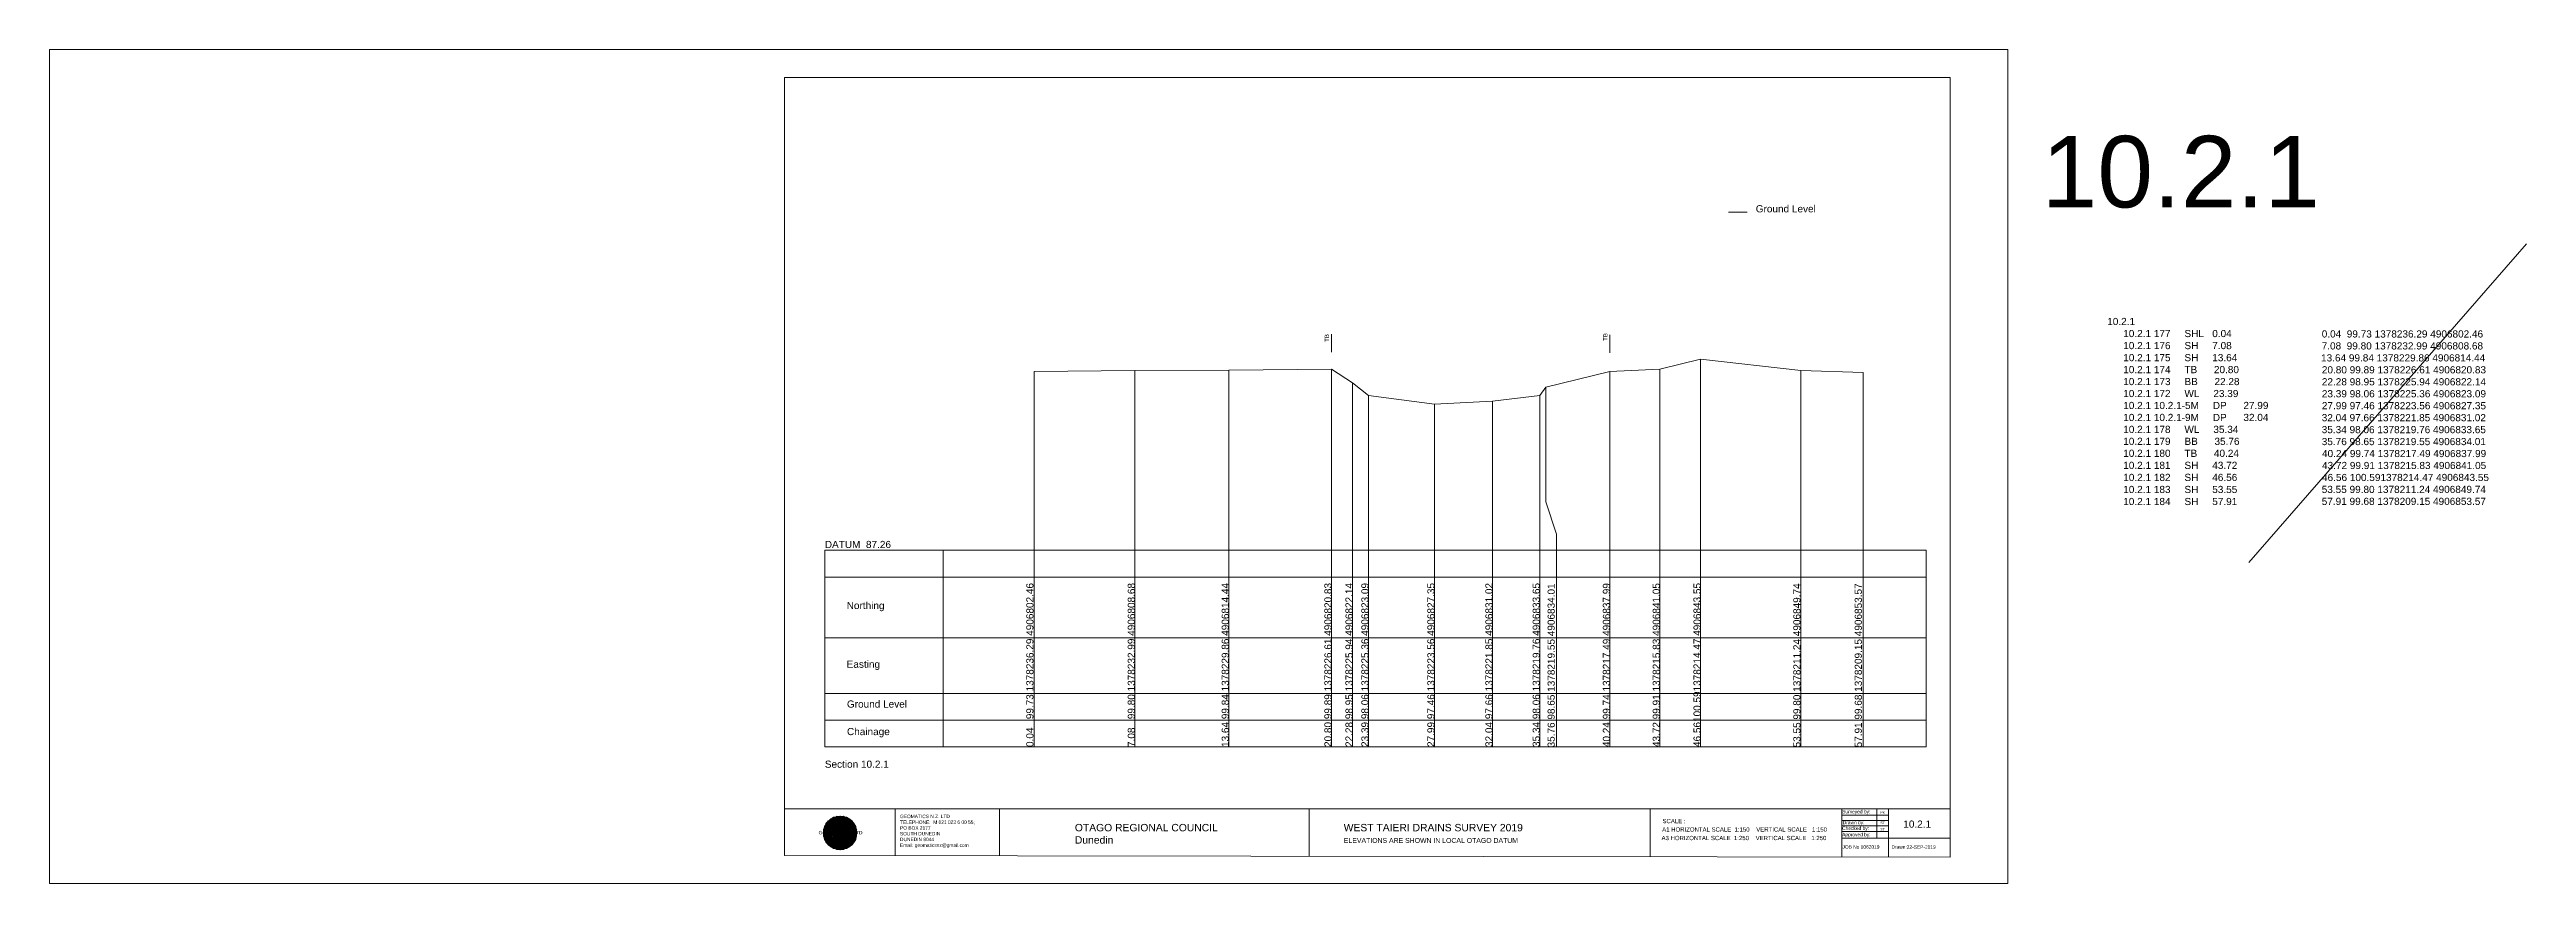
# Model space of a CAD drawing. Header units: millimetres. Extents: x -98331 to 20492277063, y -17414975531 to 5515447517.
# Drawn here: x -30070 to 142794, y 2204396 to 2262662 of the extents above; entities that cross this region are included whole.
import ezdxf

# ---------------------------------------------------------------- set-up
doc = ezdxf.new("R2010")
doc.units = ezdxf.units.MM
doc.header["$PDMODE"] = 35
doc.header["$PDSIZE"] = 1
doc.layers.get('0').update_dxf_attribs({"lineweight": 0})
doc.layers.add('geo', color=7, linetype='Continuous')
doc.styles.get("Standard").update_dxf_attribs({"font": 'arial.ttf', "height": 5000})

msp = doc.modelspace()

# ---------------------------------------------------------------- texts
at = {"linetype": 'Continuous', "lineweight": 0}
for s, height, p in [('10.2.1', 5000, (108964, 2251628)), ('Ground Level', 500, (89006, 2251283)), ('10.2.1', 500, (113535, 2243410)), ('10.2.1 177     SHL   0.04', 500, (114653, 2242568)), ('10.2.1 176     SH     7.08', 500, (114653, 2241726)), ('0.04  99.73 1378236.29 4906802.46', 500, (128506, 2242539)), ('7.08  99.80 1378232.99 4906808.68', 500, (128502, 2241704)), ('10.2.1 175     SH     13.64', 500, (114653, 2240884)), ('10.2.1 174     TB      20.80', 500, (114653, 2240049)), ('13.64 99.84 1378229.86 4906814.44', 500, (128459, 2240868)), ('20.80 99.89 1378226.61 4906820.83', 500, (128514, 2240033)), ('10.2.1 173     BB      22.28', 500, (114653, 2239213)), ('10.2.1 172     WL     23.39', 500, (114653, 2238378)), ('22.28 98.95 1378225.94 4906822.14', 500, (128514, 2239198)), ('23.39 98.06 1378225.36 4906823.09', 500, (128514, 2238362)), ('10.2.1 10.2.1-5M     DP      27.99', 500, (114653, 2237543)), ('10.2.1 10.2.1-9M     DP      32.04', 500, (114653, 2236707)), ('32.04 97.66 1378221.85 4906831.02', 500, (128506, 2236691)), ('27.99 97.46 1378223.56 4906827.35', 500, (128514, 2237527)), ('10.2.1 178     WL     35.34', 500, (114653, 2235872)), ('10.2.1 179     BB      35.76', 500, (114653, 2235036)), ('35.34 98.06 1378219.76 4906833.65', 500, (128506, 2235856)), ('35.76 98.65 1378219.55 4906834.01', 500, (128506, 2235021)), ('10.2.1 180     TB      40.24', 500, (114653, 2234201)), ('10.2.1 181     SH     43.72', 500, (114653, 2233359)), ('40.24 99.74 1378217.49 4906837.99', 500, (128526, 2234185)), ('43.72 99.91 1378215.83 4906841.05', 500, (128526, 2233350)), ('10.2.1 182     SH     46.56', 500, (114653, 2232517)), ('10.2.1 183     SH     53.55', 500, (114653, 2231675)), ('53.55 99.80 1378211.24 4906849.74', 500, (128506, 2231679)), ('46.56 100.591378214.47 4906843.55', 500, (128526, 2232514)), ('10.2.1 184     SH     57.91', 500, (114653, 2230834)), ('57.91 99.68 1378209.15 4906853.57', 500, (128506, 2230844))]:
    msp.add_text(s, height=height, dxfattribs=at).set_placement(p)
for p in [(59223, 2242242), (78656, 2242306)]:
    msp.add_text('TB', height=300, rotation=90, dxfattribs=at).set_placement(p)
at = {"color": 7, "linetype": 'Continuous', "lineweight": 0}
for s, height, p in [('DATUM  87.26', 500, (24037, 2227832)), ('Northing', 500, (25564, 2223569)), ('Easting', 500, (25562, 2219467)), ('Ground Level', 500, (25580, 2216683)), ('Chainage', 500, (25582, 2214762)), ('Section 10.2.1 ', 500, (24037, 2212483)), ('A3 HORIZONTAL SCALE  1:250    VERTICAL SCALE   1:250 ', 300, (82431, 2207425)), ('A1 HORIZONTAL SCALE  1:150    VERTICAL SCALE   1:150 ', 300, (82475, 2208021)), ('SCALE :  ', 300, (82497, 2208608)), ('10.2.1', 500, (99303, 2208298))]:
    msp.add_text(s, height=height, dxfattribs=at).set_placement(p)
for s, p in [('0.04   99.73 1378236.29 4906802.46', (38597, 2213934)), ('7.08   99.80 1378232.99 4906808.68', (45677, 2213934)), ('13.64 99.84 1378229.86 4906814.44', (52232, 2213934)), ('20.80 99.89 1378226.61 4906820.83', (59400, 2213934)), ('22.28 98.95 1378225.94 4906822.14', (60871, 2213934)), ('23.39 98.06 1378225.36 4906823.09', (61982, 2213934)), ('27.99 97.46 1378223.56 4906827.35', (66587, 2213934)), ('32.04 97.66 1378221.85 4906831.02', (70637, 2213934)), ('35.34 98.06 1378219.76 4906833.65', (73935, 2213934)), ('35.76 98.65 1378219.55 4906834.01', (74977, 2213904)), ('40.24 99.74 1378217.49 4906837.99', (78833, 2213925)), ('43.72 99.91 1378215.83 4906841.05', (82314, 2213925)), ('46.56100.591378214.47 4906843.55', (85160, 2213934)), ('53.55 99.80 1378211.24 4906849.74', (92126, 2213905)), ('57.91 99.68 1378209.15 4906853.57', (96413, 2213905))]:
    msp.add_text(s, height=500, rotation=90, dxfattribs=at).set_placement(p)

# ---------------------------------------------------------------- blocks, each defined once
blk = doc.blocks.new('Geomatics_Circle_SPT')
at = {"layer": 'geo', "color": 2, "linetype": 'Continuous', "lineweight": 0}
for p, q in [((0, 25.2), (-25.2, 0)), ((-24.7, 4.9), (-4.9, 24.7)), ((-24.7, -4.9), (4.9, 24.7)), ((4.9, -24.7), (-24.7, 4.9)), ((-24.7, 0), (0, -24.7)), ((-9.7, 23.3), (-23.3, 9.6)), ((9.7, 23.3), (-23.3, -9.7)), ((-23.3, 9.7), (9.7, -23.3)), ((-21, 14), (-14, 21)), ((-21, -14), (14, 21)), ((14, -21), (-21, 14)), ((0, 0), (-17.8, 17.8)), ((0, 0), (-17.8, -17.8)), ((-14, 21), (21, -14)), ((21, 14), (-14, -21)), ((23.3, -9.7), (-9.7, 23.3)), ((-9.7, -23.3), (23.3, 9.7)), ((-4.9, 24.7), (24.7, -4.9)), ((24.7, 4.9), (-4.9, -24.7)), ((25.2, 0), (0, 25.2)), ((0, 0), (17.8, 17.8)), ((0, 0), (17.8, -17.8)), ((0, -24.8), (25.2, 0)), ((4.9, 24.7), (24.7, 4.9)), ((23.3, 9.7), (9.7, 23.3)), ((14, 21), (21, 14)), ((17.8, 18.1), (17.8, 18.1)), ((-4.9, -24.7), (-24.7, -4.9)), ((-23.3, -9.7), (-9.7, -23.3)), ((-14, -21), (-21, -14)), ((-17.8, -17.8), (-17.8, -17.8)), ((24.7, -4.9), (4.9, -24.7)), ((4.9, -24.7), (4.9, -24.7)), ((9.7, -23.3), (23.3, -9.7)), ((21, -14), (14, -21)), ((18.1, -17.8), (18.1, -17.8))]:
    blk.add_line(p, q, dxfattribs=at)
at = {"layer": 'geo', "color": 1, "linetype": 'Continuous', "lineweight": 0}
for p, q in [((-25.2, 0), (9.7, 23.3)), ((-25.2, 0), (-9.6, 23.3)), ((-25.2, 0), (23.3, 9.7)), ((-25.2, 0), (-23.3, 9.7)), ((-23.3, -9.7), (-25.2, 0)), ((-9.6, -23.3), (-25.2, 0)), ((9.7, -23.3), (-25.2, 0)), ((-4.9, 24.8), (-24.7, -4.9)), ((4.9, 24.7), (-24.7, 4.9)), ((14, 21), (-24.7, -4.9)), ((-14, 21), (-24.7, 4.9)), ((21, 14), (-24.7, 4.9)), ((-21, 14), (-24.7, -4.9)), ((0, 0), (-24.7, 4.9)), ((-24.7, 4.9), (-21, -14)), ((-24.7, 4.9), (-4.9, -24.7)), ((-24.7, 4.9), (14, -21)), ((-24.7, 4.9), (-24.7, 4.9)), ((0, 0), (-24.7, -4.9)), ((-23.3, 9.7), (0, 25.2)), ((-23.3, -9.6), (0, 25.2)), ((-23.3, -9.6), (17.8, 17.8)), ((-23.3, 9.7), (-17.8, 17.9)), ((-23.3, -9.6), (-17.8, 17.9)), ((-23.3, 9.7), (17.8, 17.8)), ((-17.8, -17.8), (-23.3, 9.7)), ((0, -25.2), (-23.3, 9.7)), ((-23.3, 9.7), (17.8, -17.8)), ((-23.3, 9.7), (25.2, 0)), ((-23.3, 9.4), (-23.3, 9.4)), ((-23.3, -9.7), (25.2, 0)), ((4.9, 24.8), (-21, -14)), ((-4.9, 24.7), (-21, 14)), ((14, 21), (-21, 14)), ((-14, 21), (-21, -14)), ((0, 0), (-21, 14)), ((-21, 14), (-14, -21)), ((-21, 14), (4.9, -24.7)), ((-21, 14), (-21, 14)), ((24.7, 4.9), (-21, 14)), ((0, 0), (-21, -14)), ((-17.9, 17.6), (-17.9, 17.6)), ((-17.8, 17.8), (9.7, 23.3)), ((-17.8, 17.8), (-9.6, 23.3)), ((-17.8, -17.8), (9.7, 23.3)), ((-17.8, -17.8), (-9.7, 23.3)), ((-9.7, -23.3), (-17.8, 17.8)), ((-17.8, 17.8), (9.7, -23.3)), ((-17.8, 17.8), (23.3, -9.6)), ((-17.8, 17.8), (23.3, 9.7)), ((-17.8, -17.8), (23.3, 9.7)), ((4.9, 24.7), (-14, 21)), ((-4.9, 24.7), (-14, -20.9)), ((0, 0), (-14, 21)), ((-14, 21), (-4.9, -24.7)), ((-14, 21), (-14, 21)), ((24.7, -4.9), (-14, 21)), ((21, 14), (-14, 21)), ((-14, -21), (24.7, 4.9)), ((0, 0), (-14, -21)), ((-9.8, 23.1), (-9.8, 23.1)), ((-9.7, 23.3), (0, 25.2)), ((-9.7, 23.3), (0, -25.2)), ((-9.7, -23.3), (0, 25.2)), ((-9.6, 23.3), (17.8, -17.8)), ((-9.6, 23.3), (25.2, 0)), ((-9.6, 23.3), (17.8, 17.8)), ((-9.6, -23.3), (17.8, 17.9)), ((25.2, 0), (-9.6, -23.3)), ((0, 0), (-4.9, 24.7)), ((-4.9, 24.7), (-4.9, 24.7)), ((21, -14), (-4.9, 24.7)), ((24.8, 4.9), (-4.9, 24.7)), ((14, 21), (-4.9, 24.7)), ((-4.9, -24.7), (21, 14)), ((0, 0), (-4.9, -24.7)), ((-0.2, 25.1), (-0.2, 25.1)), ((0, 25.2), (9.7, -23.3)), ((0, 25.2), (23.3, -9.7)), ((0, 25.2), (23.3, 9.7)), ((0, 25.2), (9.7, 23.3)), ((0, 0), (4.9, 24.7)), ((0, -25.2), (9.7, 23.3)), ((0, 0), (14, 21)), ((0, 0), (21, 14)), ((23.3, 9.7), (0, -25.2)), ((0, 0), (24.8, 4.9)), ((0, 0), (4.9, -24.7)), ((0, 0), (14, -21)), ((0, 0), (21, -14)), ((0, 0), (24.8, -4.9)), ((21, 14), (4.9, 24.8)), ((14, -21), (4.9, 24.7)), ((24.7, -4.9), (4.9, 24.7)), ((4.9, 24.7), (4.9, 24.7)), ((4.9, -24.7), (14, 21)), ((4.9, -24.7), (24.7, 4.9)), ((9.4, 23.3), (9.4, 23.3)), ((9.7, 23.3), (17.8, -17.8)), ((9.7, 23.3), (25.2, 0)), ((9.7, 23.3), (17.8, 17.9)), ((17.8, 17.8), (9.7, -23.3)), ((25.2, 0), (9.7, -23.3)), ((21, -14), (14, 21)), ((24.7, 4.9), (14, 21)), ((14, 21), (14, 21)), ((14, -21), (21, 14)), ((17.6, 17.9), (17.6, 17.9)), ((17.8, 17.8), (23.3, -9.7)), ((17.8, 17.8), (23.3, 9.7)), ((23.3, 9.7), (17.8, -17.8)), ((24.7, -4.9), (21, 14)), ((21, 14), (21, 14)), ((21, -14), (24.7, 4.9)), ((23.1, 9.8), (23.1, 9.8)), ((23.3, 9.7), (25.2, 0)), ((25.2, 0), (23.3, -9.6)), ((24.7, 4.9), (24.7, 4.9)), ((25.1, 0.2), (25.1, 0.2)), ((-25.2, 0), (23.3, -9.7)), ((-25.1, -0.2), (-25.1, -0.2)), ((-24.7, -4.9), (-24.7, -4.9)), ((-24.7, -4.9), (-14, -21)), ((-24.7, -4.9), (4.9, -24.7)), ((-24.7, -4.9), (21, -14)), ((-17.8, -17.8), (-23.3, -9.7)), ((0, -25.2), (-23.3, -9.6)), ((17.8, -17.8), (-23.3, -9.6)), ((-23.1, -9.8), (-23.1, -9.8)), ((-21, -14), (24.7, -4.9)), ((-21, -14), (-21, -14)), ((-21, -14), (-4.9, -24.7)), ((-21, -14), (14, -21)), ((23.3, -9.7), (-17.8, -17.8)), ((-9.6, -23.3), (-17.8, -17.8)), ((9.7, -23.3), (-17.8, -17.8)), ((-17.6, -17.9), (-17.6, -17.9)), ((-14, -21), (21, -14)), ((-14, -21), (-14, -21)), ((-14, -21), (4.9, -24.7)), ((17.8, -17.8), (-9.7, -23.3)), ((0, -25.2), (-9.7, -23.3)), ((-9.4, -23.3), (-9.4, -23.3)), ((-4.9, -24.7), (24.7, -4.9)), ((-4.9, -24.7), (14, -21)), ((-4.9, -24.7), (-4.9, -24.7)), ((23.3, -9.6), (0, -25.2)), ((9.7, -23.3), (0, -25.2)), ((0.2, -25.1), (0.2, -25.1)), ((4.9, -24.7), (21, -14)), ((4.9, -24.7), (4.9, -24.7)), ((17.8, -17.8), (9.7, -23.3)), ((9.8, -23.1), (9.8, -23.1)), ((14, -21), (24.7, -4.9)), ((14, -21), (14, -21)), ((23.3, -9.6), (17.8, -17.8)), ((17.9, -17.6), (17.9, -17.6)), ((21, -14), (21, -14)), ((23.3, -9.4), (23.3, -9.4)), ((24.7, -4.9), (24.7, -4.9))]:
    blk.add_line(p, q, dxfattribs=at)
at = {"layer": 'geo', "color": 114, "linetype": 'Continuous', "lineweight": 0}
for p, q in [((17.9, 17.8), (-25.2, 0)), ((-24.7, 4.9), (14, 21)), ((-24.7, -4.9), (21, 14)), ((-14, -21), (-24.7, 4.9)), ((9.7, 23.3), (-23.3, 9.7)), ((0, 0), (-23.3, 9.7)), ((-23.3, 9.7), (-9.7, -23.3)), ((0, 0), (-23.3, -9.7)), ((-4.9, -24.7), (-21, 14)), ((-20.9, 14), (4.9, 24.7)), ((24.8, 4.9), (-20.9, -14)), ((0, 25.2), (-17.8, 17.8)), ((-17.8, 17.8), (0, -25.2)), ((-14, 21), (-4.9, 24.7)), ((4.9, -24.7), (-14, 21)), ((0, 0), (-9.7, 23.3)), ((0, 0), (-9.7, -23.3)), ((-4.9, 24.7), (14, -21)), ((17.8, -17.8), (0, 25.2)), ((0, 0), (9.7, 23.3)), ((0, 0), (23.3, 9.7)), ((0, 0), (9.7, -23.3)), ((0, 0), (23.3, -9.7)), ((4.9, 24.7), (21, -14)), ((23.3, -9.7), (9.7, 23.3)), ((14, 21), (24.7, -4.9)), ((25.2, 0), (17.8, 17.8)), ((21, 14), (24.7, 4.9)), ((-25.2, 0), (-17.8, -17.8)), ((-21, -14), (-24.7, -4.9)), ((-17.8, -17.8), (25.2, 0)), ((24.8, -4.9), (-14, -21)), ((-9.6, -23.3), (23.3, -9.7)), ((21, -14), (-4.9, -24.8)), ((0, -25.2), (17.9, -17.8)), ((14, -21), (4.9, -24.8))]:
    blk.add_line(p, q, dxfattribs=at)
at = {"layer": 'geo', "color": 250, "linetype": 'Continuous', "lineweight": 0}
for p, q in [((0, 0), (-25.2, 0)), ((24.7, 4.9), (-24.7, 4.9)), ((-24.7, 4.9), (-24.7, -4.9)), ((-23.3, 9.7), (23.3, 9.7)), ((-23.3, 9.7), (-23.3, 9.7)), ((-23.3, -9.7), (-23.3, 9.7)), ((21, 14), (-21, 14)), ((-21, 14), (-21, -14)), ((-17.8, 17.8), (17.8, 17.8)), ((-17.8, -17.8), (-17.8, 17.8)), ((-14, 21), (-14, 21)), ((14, 21), (-14, 21)), ((-14, 20.9), (-14, -21)), ((-9.7, 23.3), (9.7, 23.3)), ((-9.7, -23.3), (-9.7, 23.3)), ((-4.9, 24.7), (4.9, 24.7)), ((-4.9, 24.7), (-4.9, -24.7)), ((0, 0), (0, 25.2)), ((0, 0), (0, -25.2)), ((0, 0), (25.2, 0)), ((4.9, 24.7), (4.9, -24.7)), ((9.7, -23.3), (9.7, 23.3)), ((14, 21), (14, -21)), ((17.8, -17.8), (17.8, 17.8)), ((21, 14), (21, 14)), ((21, -14), (21, 14)), ((23.3, 9.7), (23.3, -9.7)), ((24.7, 4.9), (24.7, 4.9)), ((24.7, -4.9), (24.7, 4.9)), ((-24.7, -4.9), (24.7, -4.9)), ((23.3, -9.7), (-23.3, -9.7)), ((-21, -14), (21, -14)), ((17.8, -17.8), (-17.8, -17.8)), ((-14, -21), (14, -21)), ((9.7, -23.3), (-9.7, -23.3)), ((-4.9, -24.7), (4.9, -24.7))]:
    blk.add_line(p, q, dxfattribs=at)
blk = doc.blocks.new('GeomaticsNZ TITLE BLOCK')
at = {"color": 7, "linetype": 'Continuous', "lineweight": 0}
for p, q in [((0, 94.9), (0, 1579.2)), ((0, 1579.2), (2363.4, 1579.2)), ((2363.4, 1579.2), (2364, 94.9)), ((2364, 94.9), (0, 94.9)), ((0, 94.9), (0, 0)), ((15.9, 94.9), (2364, 94.9)), ((224.3, 95.2), (224.3, -0.3)), ((2364, 94.9), (382.6, 94.9)), ((435.8, 95.2), (435.8, -0.7)), ((1063.4, 94.9), (1063.4, -2.4)), ((1755.4, 94.9), (1755.4, -2.6)), ((2143.6, 60.4), (2238.6, 60.4)), ((2143.9, 94.9), (2143.7, -3)), ((2143.9, 81.9), (2238.6, 81.7)), ((2143.9, 71), (2238.6, 71)), ((2214.9, 94.9), (2214.9, 36.1)), ((2238.6, 94.8), (2238.6, -3.2)), ((2364, -3.5), (2364, 94.9)), ((0, 0), (2364, -3.5)), ((2143.8, 48.6), (2238.6, 48.6)), ((2143.8, 35.4), (2364, 35.3))]:
    blk.add_line(p, q, dxfattribs=at)
at = {"color": 7, "linetype": 'Continuous', "lineweight": 0, "xscale": 1.36, "yscale": 1.36, "zscale": 1.36}
blk.add_blockref('Geomatics_Circle_SPT', (112.4, 45.7), dxfattribs=at)
at = {"color": 7, "linetype": 'Continuous', "lineweight": 0}
for s, p in [('ST', (2222, 63.6)), ('ST', (2222.1, 50.6)), ('PK', (2222.4, 84.8))]:
    blk.add_text(s, height=5, dxfattribs=at).set_placement(p)
at = {"color": 7, "linetype": 'Continuous', "lineweight": 0, "attachment_point": 1}
for s, width, heights, insert, char_height in [('{\\C256;GEOMATICS N.Z. LTD                   \\PTELEPHONE:  M 021 023 6 00 55;\\PPO BOX 2177\\PSOUTH DUNEDIN\\PDUNEDIN 9044\\PEmail: geomaticsnz@gmail.com}', 3535.727, [94.7], (234, 82.7), 7), ('{\\C256;OTAGO REGIONAL COUNCIL\\PDunedin}', 3535.727, [0], (588.6, 64), 15), ('{\\C256;WEST TAIERI DRAINS SURVEY 2019}', 3535.727, [0], (1133.8, 64), 15), ('{\\C256;Surveyed by:}', 3535.727, [0], (2144.7, 92.4), 7), ('{\\C256;Checked by:}', 3535.727, [0], (2144.7, 58.6), 7), ('{\\C256;Drawn by:}', 3535.727, [0], (2145.8, 70.4), 7), ('{\\C256;Geomatics N.Z. LTD                   }', 125.079, [15.8], (68.8, 49.9), 7), ('{\\C256;ELEVATIONS ARE SHOWN IN LOCAL OTAGO DATUM}', 3535.727, [0], (1134.1, 35.4), 10), ('{\\C256;Approved by:}', 3535.727, [0], (2144.7, 45.9), 7), ('{\\C256;JOB No 0062019}', 3535.727, [0], (2145.3, 20.8), 7), ('{\\C256;Drawn:22-SEP-2019}', 3535.727, [0], (2244.7, 20.7), 7)]:
    blk.add_mtext_dynamic_manual_height_columns(s, width=width, gutter_width=159, heights=heights, dxfattribs=dict(at, insert=insert, char_height=char_height))

# ---------------------------------------------------------------- linework, layer by layer
at = {"color": 1, "linetype": 'Continuous', "lineweight": 0}
msp.add_line((87111, 2251305), (88403, 2251305), dxfattribs=at)
at = {"linetype": 'Continuous', "lineweight": 0}
for p, q in [((123421, 2226824), (142794, 2249077)), ((59400, 2242769), (59400, 2241521)), ((78833, 2242723), (78833, 2241475))]:
    msp.add_line(p, q, dxfattribs=at)
at = {"color": 7, "linetype": 'Continuous', "lineweight": 0}
for p, q in [((24037, 2227685), (100894, 2227685)), ((24037, 2227685), (24037, 2213934)), ((32306, 2213934), (32306, 2227685)), ((100894, 2213934), (100894, 2227685)), ((24037, 2225794), (100894, 2225794)), ((24037, 2221570), (100894, 2221570)), ((24037, 2217680), (100894, 2217680)), ((24037, 2215802), (100894, 2215802)), ((24037, 2213934), (100894, 2213934))]:
    msp.add_line(p, q, dxfattribs=at)
at = {"color": 4, "linetype": 'Continuous', "lineweight": 0}
msp.add_lwpolyline([(106600, 2262662), (-30070, 2262662), (-30070, 2204396), (106600, 2204396)], close=True, dxfattribs=at)
at = {"color": 1, "linetype": 'Continuous', "lineweight": 0}
msp.add_lwpolyline([(38637, 2240159), (45677, 2240228), (52232, 2240268), (59400, 2240318), (60871, 2239377), (61982, 2238487), (66587, 2237887), (70637, 2238087), (73935, 2238487), (74351, 2239077), (78833, 2240166), (82314, 2240336), (85160, 2241016), (92142, 2240225), (96504, 2240105)], dxfattribs=at)
at = {"linetype": 'Continuous', "lineweight": 0}
for points in [[(59405, 2240318), (59400, 2213934)], [(82314, 2240336), (82314, 2213934)], [(85160, 2241016), (85160, 2213934)], [(38637, 2240159), (38637, 2213934)], [(45677, 2240228), (45677, 2213934)], [(52232, 2240268), (52232, 2213934)], [(60871, 2239377), (60871, 2213934)], [(74351, 2239077), (74351, 2231070), (75098, 2228796), (75098, 2213934)], [(78833, 2240166), (78833, 2213934)], [(92142, 2240225), (92142, 2213934)], [(96504, 2240105), (96504, 2213934)], [(61982, 2238487), (61982, 2213934)], [(66587, 2237887), (66587, 2213934)], [(70637, 2238087), (70637, 2213934)], [(73935, 2238487), (73935, 2213934)]]:
    msp.add_lwpolyline(points, dxfattribs=at)
for p in [(59400, 2240318), (82314, 2240336), (85160, 2241016), (38637, 2240159), (45677, 2240228), (52232, 2240268), (60871, 2239377), (74351, 2239077), (78833, 2240166), (92142, 2240225), (96504, 2240105), (61982, 2238487), (66587, 2237887), (70637, 2238087), (73935, 2238487)]:
    msp.add_point(p, dxfattribs=at)
at = {"color": 7, "linetype": 'Continuous', "lineweight": 0}
msp.add_point((24037, 2227685), dxfattribs=at)

# ---------------------------------------------------------------- block references
at = {"color": 7, "linetype": 'Continuous', "lineweight": 0, "xscale": 34.41290447856466, "yscale": 34.41290447856466, "zscale": 34.41290447856466}
msp.add_blockref('GeomaticsNZ TITLE BLOCK', (21233, 2206357), dxfattribs=at)

msp.set_redraw_order([(e.dxf.handle, doc.entitydb.next_handle()) for e in msp.query("TEXT MTEXT ATTDEF DIMENSION ARC_DIMENSION")])  # texts and dimensions are drawn at this point

doc.saveas('drawing.dxf')
